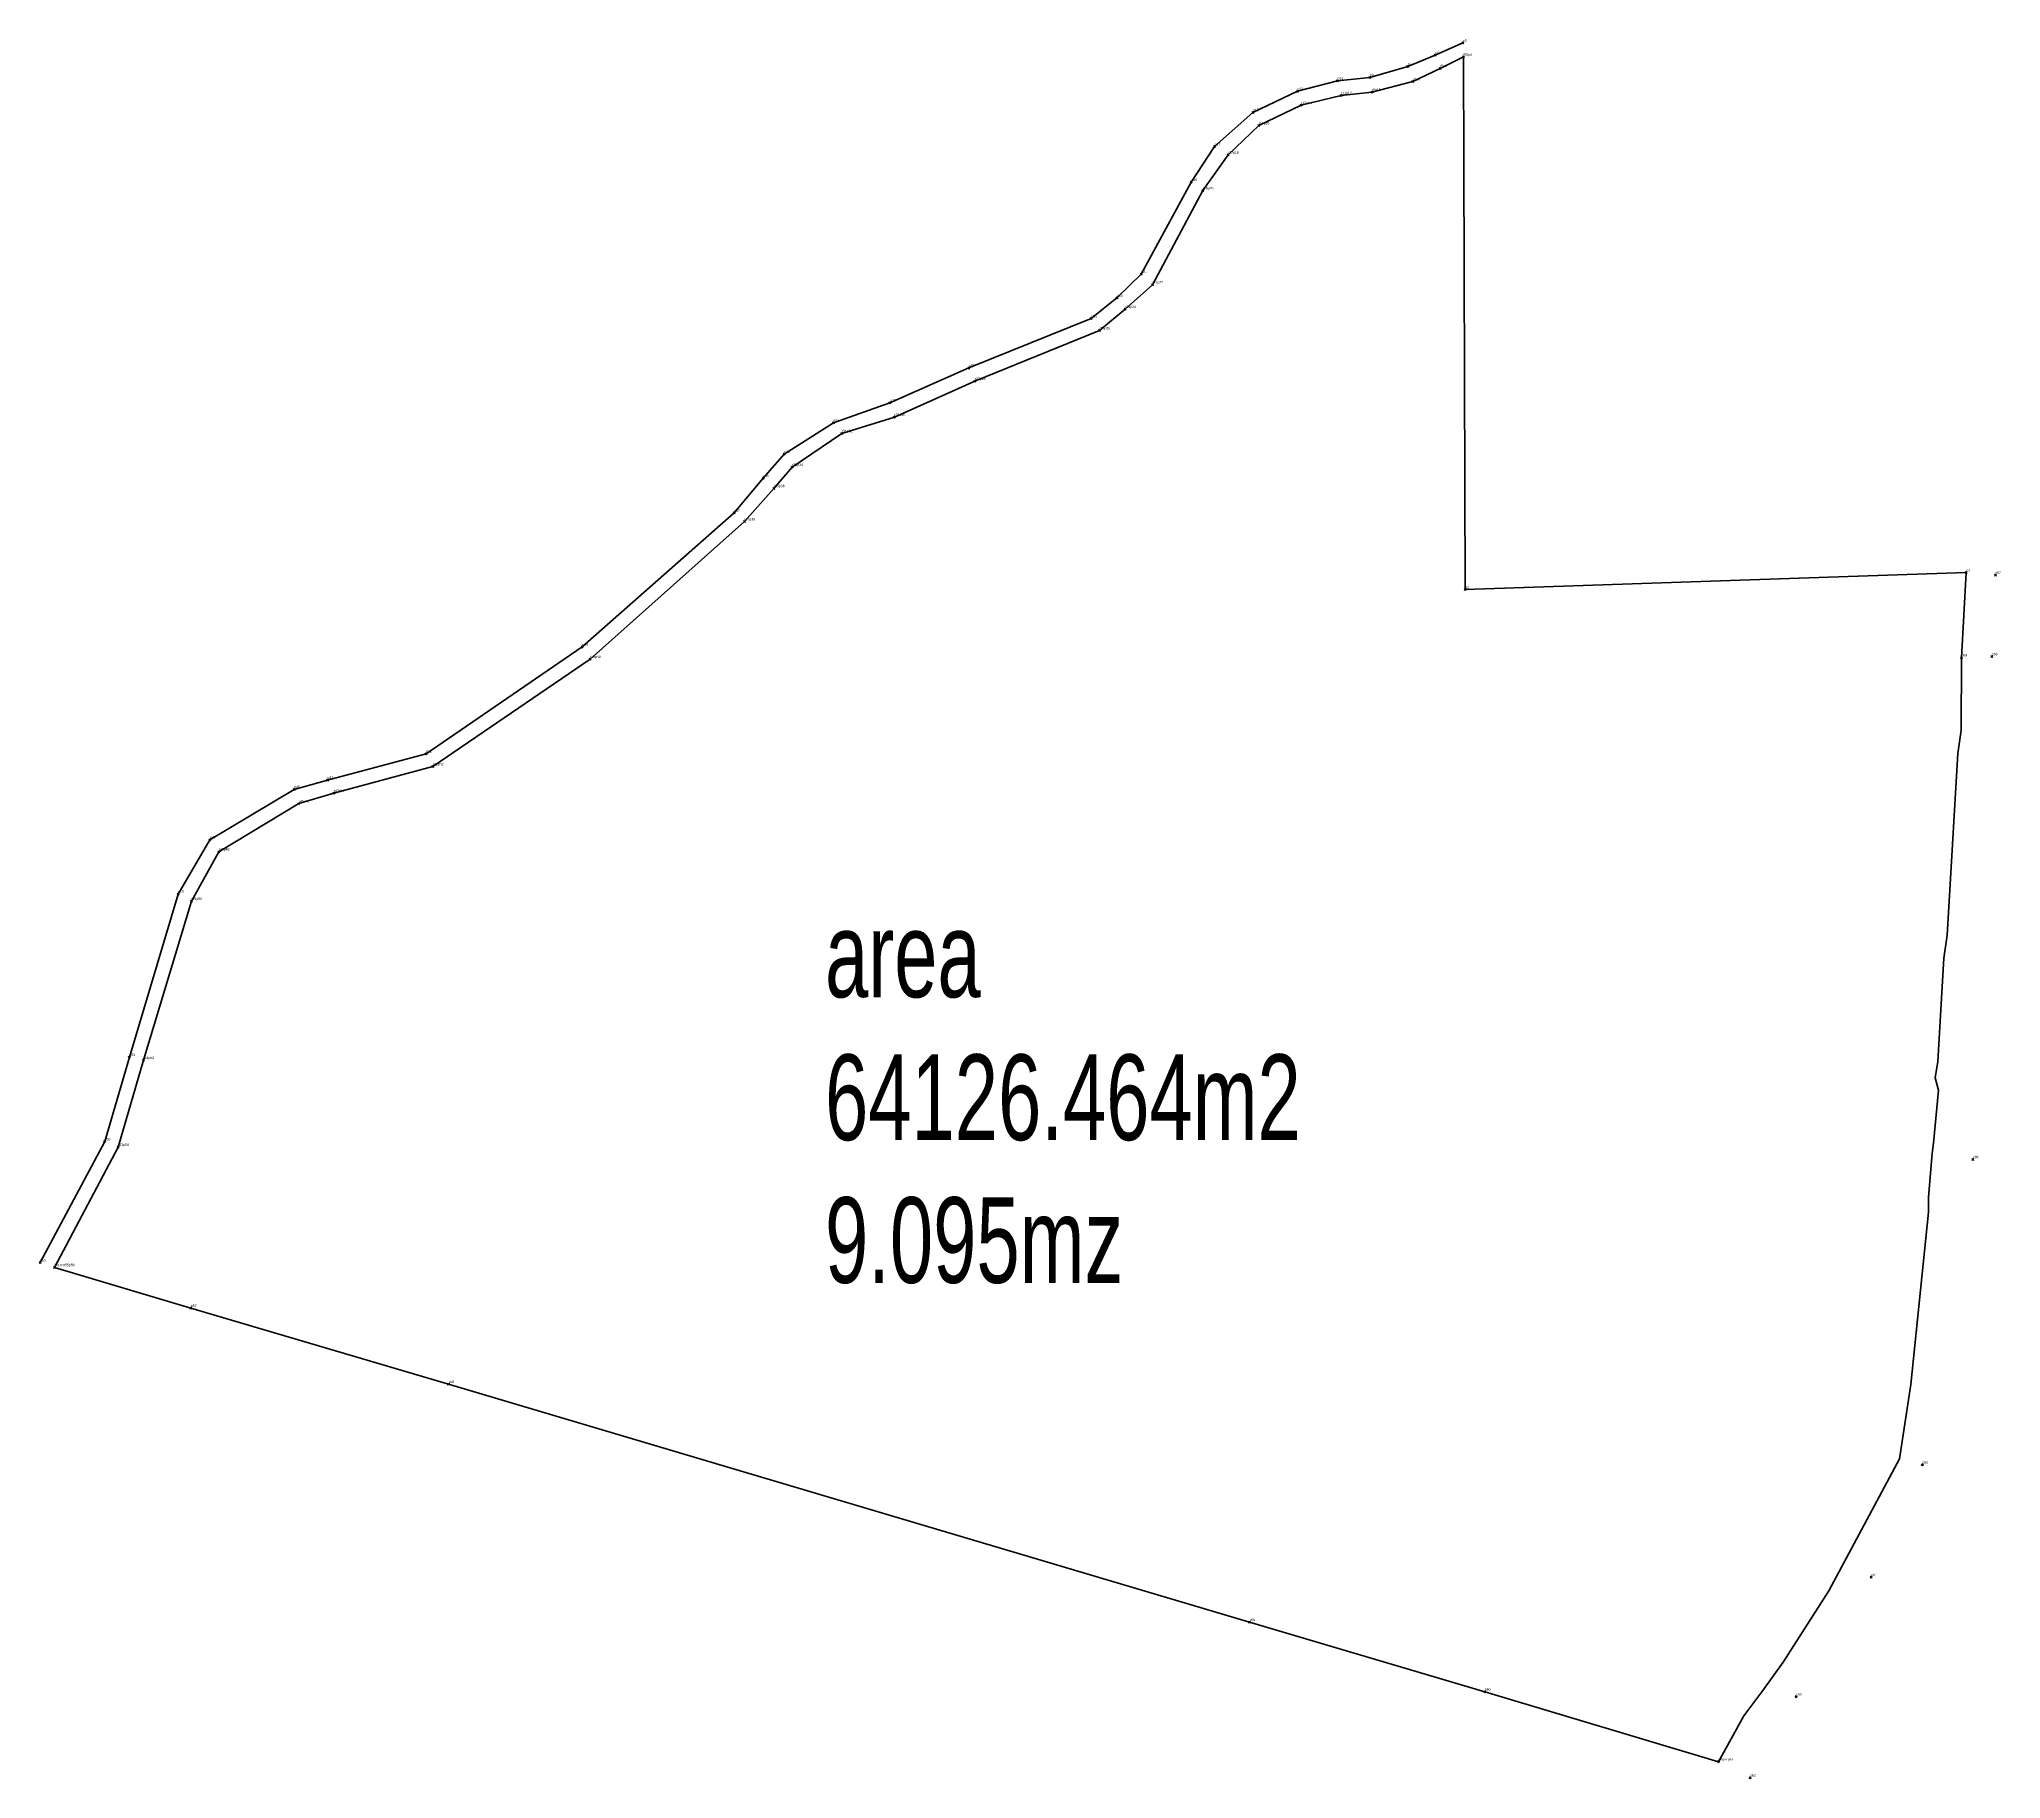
# Model space of a CAD drawing. Header units: millimetres. Extents: x 613315 to 613715, y 1315444 to 1315799.
import ezdxf

# ---------------------------------------------------------------- set-up
doc = ezdxf.new("R2010")
doc.units = ezdxf.units.MM
doc.header["$PDMODE"] = 3
doc.header["$PDSIZE"] = 0.2
doc.layers.get('0').update_dxf_attribs({"color": 1, "linetype": 'CONTINUOUS', "lineweight": 100})
doc.layers.add('Point', color=5, linetype='CONTINUOUS', lineweight=100)
doc.layers.add('Point_Name', color=1, linetype='CONTINUOUS', lineweight=100)
doc.styles.get("Standard").update_dxf_attribs({"font": 'arial.ttf', "width": 0.65})

msp = doc.modelspace()

# ---------------------------------------------------------------- linework, layer by layer
at = {"color": 4, "elevation": 74.11}
msp.add_lwpolyline([(613605.34, 1315798.27), (613599.69, 1315795.75), (613594.08, 1315793.45), (613586.33, 1315791.23), (613579.74, 1315790.54), (613571.56, 1315788.39), (613562.48, 1315784.08), (613554.65, 1315777.1), (613549.88, 1315769.85), (613539.64, 1315751.02), (613534.7, 1315746.19), (613529.43, 1315741.96), (613504.42, 1315731.88), (613488.32, 1315724.74), (613476.79, 1315720.66), (613466.7, 1315714.26), (613462.4, 1315709.34), (613456.49, 1315702.27), (613425.47, 1315674.89), (613393.56, 1315653.06), (613373.43, 1315647.71), (613366.63, 1315645.8), (613349.41, 1315635.5), (613342.91, 1315624.43), (613332.95, 1315591.12), (613327.91, 1315573.86), (613314.74, 1315549.16)], dxfattribs=at)
at = {"color": 3, "elevation": 73.54}
for points in [[(613605.49, 1315795.41), (613600.69, 1315793.07), (613595.11, 1315790.37), (613586.79, 1315788.22), (613580.47, 1315787.55), (613572.31, 1315785.54), (613563.65, 1315781.4), (613557.39, 1315775.4), (613552.22, 1315768.1), (613541.97, 1315748.89), (613536.38, 1315743.87), (613531.13, 1315739.51), (613505.66, 1315729.2), (613489.22, 1315721.84), (613478.48, 1315718.51), (613468.35, 1315711.63), (613464.63, 1315707.28), (613458.59, 1315700.51), (613427.1, 1315672.39), (613394.96, 1315650.46), (613374.72, 1315645.04), (613367.54, 1315642.89), (613351.22, 1315633.05), (613345.62, 1315622.97), (613335.87, 1315590.49), (613330.66, 1315572.73), (613317.67, 1315548.16), (613345.53, 1315539.84), (613398.17, 1315524.31), (613561.79, 1315475.68), (613609.83, 1315461.47), (613657.55, 1315447.2)], [(613708.15, 1315690.08), (613605.83, 1315686.63), (613605.49, 1315795.41)], [(613657.55, 1315447.2), (613662.75, 1315456.57), (613666.62, 1315461.72), (613670.75, 1315467.51), (613680.14, 1315482.1), (613694.54, 1315509.03), (613696.84, 1315524.23), (613700.46, 1315559.42), (613700.47, 1315562.5), (613701.23, 1315571.44), (613701.51, 1315573.57), (613702.53, 1315584.37), (613701.83, 1315586.88), (613702.39, 1315590.25), (613703.62, 1315611.34), (613704.29, 1315616), (613706.45, 1315653.15), (613707.17, 1315657.89), (613707.23, 1315672.7), (613708.15, 1315690.08), (613605.83, 1315686.63), (613605.83, 1315686.63)]]:
    msp.add_lwpolyline(points, dxfattribs=at)
at = {"layer": 'Point'}
for p in [(613605.34, 1315798.27, 74.11), (613599.69, 1315795.75, 74.98), (613605.49, 1315795.41, 74.84), (613579.74, 1315790.54, 74.66), (613586.33, 1315791.23, 74.92), (613594.08, 1315793.45, 75.38), (613595.11, 1315790.37, 75.22), (613600.69, 1315793.07, 75.46), (613571.56, 1315788.39, 74.22), (613580.47, 1315787.55, 75.08), (613586.79, 1315788.22, 75.31), (613562.48, 1315784.08, 74.91), (613572.31, 1315785.54, 75.48), (613563.65, 1315781.4, 74.63), (613554.65, 1315777.1, 75.12), (613557.39, 1315775.4, 74.42), (613549.88, 1315769.85, 74.79), (613552.22, 1315768.1, 74.64), (613539.64, 1315751.02, 74.59), (613534.7, 1315746.19, 74.55), (613541.97, 1315748.89, 74.45), (613536.38, 1315743.87, 74.51), (613529.43, 1315741.96, 75.02), (613531.13, 1315739.51, 74.59), (613504.42, 1315731.88, 74.88), (613505.66, 1315729.2, 75.08), (613488.32, 1315724.74, 74.1), (613476.79, 1315720.66, 73.52), (613478.48, 1315718.51, 73.96), (613489.22, 1315721.84, 75.33), (613466.7, 1315714.26, 73.61), (613468.35, 1315711.63, 74.77), (613462.4, 1315709.34, 74.41), (613464.63, 1315707.28, 74.8), (613456.49, 1315702.27, 74.36), (613458.59, 1315700.51, 75.25), (613708.15, 1315690.08, 73.54), (613605.83, 1315686.63, 73.4), (613714.14, 1315689.58, 72.75), (613425.47, 1315674.89, 75.16), (613427.1, 1315672.39, 75.71), (613707.23, 1315672.7, 73.05), (613713.43, 1315672.94, 72.82), (613393.56, 1315653.06, 76.2), (613394.96, 1315650.46, 75.56), (613373.43, 1315647.71, 75.37), (613366.63, 1315645.8, 75.19), (613367.54, 1315642.89, 75.52), (613374.72, 1315645.04, 75.82), (613349.41, 1315635.5, 74.93), (613351.22, 1315633.05, 75.61), (613342.91, 1315624.43, 75.57), (613345.62, 1315622.97, 76.05), (613332.95, 1315591.12, 76.43), (613335.87, 1315590.49, 76.91), (613327.91, 1315573.86, 76.5), (613330.66, 1315572.73, 76.44), (613709.55, 1315570.21, 73.25), (613314.74, 1315549.16, 75.78), (613317.67, 1315548.16, 77.02), (613345.53, 1315539.84, 76.09), (613398.17, 1315524.31, 75.36), (613699.21, 1315507.85, 73.87), (613688.73, 1315484.87, 73.8), (613561.79, 1315475.68, 74.64), (613609.83, 1315461.47, 74.69), (613673.45, 1315460.48, 73.95), (613657.55, 1315447.2, 74.32), (613664.03, 1315443.91, 74.01)]:
    msp.add_point(p, dxfattribs=at)

# ---------------------------------------------------------------- texts
at = {"color": 4, "insert": (613475.06, 1315620.84), "char_height": 17.5, "width": 124.7657, "attachment_point": 1}
msp.add_mtext('area   64126.464m2\\P9.095mz', dxfattribs=at)
at = {"layer": 'Point_Name'}
for s, p in [('p3', (613605.34, 1315798.52)), ('p5', (613599.69, 1315796)), ('R3p4', (613605.49, 1315795.66)), ('p11', (613579.74, 1315790.79)), ('p9', (613586.33, 1315791.48)), ('p7', (613594.08, 1315793.7)), ('r7p8', (613595.11, 1315790.62)), ('r5p6', (613600.69, 1315793.32)), ('p13', (613571.56, 1315788.64)), ('r11p12', (613580.47, 1315787.8)), ('r9p10', (613586.79, 1315788.47)), ('p15', (613562.48, 1315784.33)), ('r13p14', (613572.31, 1315785.79)), ('r15p16', (613563.65, 1315781.65)), ('p17', (613554.65, 1315777.35)), ('r17p18', (613557.39, 1315775.65)), ('p19', (613549.88, 1315770.1)), ('r19p20', (613552.22, 1315768.35)), ('p21', (613539.64, 1315751.27)), ('p23', (613534.7, 1315746.44)), ('r21p22', (613541.97, 1315749.14)), ('p25', (613529.43, 1315742.21)), ('r23p24', (613536.38, 1315744.12)), ('r25p26', (613531.13, 1315739.76)), ('p27', (613504.42, 1315732.13)), ('r27p28', (613505.66, 1315729.45)), ('p29', (613488.32, 1315724.99)), ('r29p30', (613489.22, 1315722.09)), ('p31', (613476.79, 1315720.91)), ('r31p32', (613478.48, 1315718.76)), ('p33', (613466.7, 1315714.51)), ('r33p34', (613468.35, 1315711.88)), ('p35', (613462.4, 1315709.59)), ('r35p36', (613464.63, 1315707.53)), ('p37', (613456.49, 1315702.52)), ('r37p38', (613458.59, 1315700.76)), ('p1', (613708.15, 1315690.33)), ('c67', (613714.14, 1315689.83)), ('p2', (613605.83, 1315686.88)), ('p39', (613425.47, 1315675.14)), ('r39p40', (613427.1, 1315672.64)), ('p69', (613707.23, 1315672.95)), ('c68', (613713.43, 1315673.19)), ('p41', (613393.56, 1315653.31)), ('r41p42', (613394.96, 1315650.71)), ('p45', (613366.63, 1315646.05)), ('p43', (613373.43, 1315647.96)), ('r45p46', (613367.54, 1315643.14)), ('r43p44', (613374.72, 1315645.29)), ('p47', (613349.41, 1315635.75)), ('r47p48', (613351.22, 1315633.3)), ('p49', (613342.91, 1315624.68)), ('r49p50', (613345.62, 1315623.22)), ('p51', (613332.95, 1315591.37)), ('r51p52', (613335.87, 1315590.74)), ('p53', (613327.91, 1315574.11)), ('r53p54', (613330.66, 1315572.98)), ('c66', (613709.55, 1315570.46)), ('p55', (613314.74, 1315549.41)), ('mojonr55p56', (613317.67, 1315548.41)), ('p57', (613345.53, 1315540.09)), ('p58', (613398.17, 1315524.56)), ('c65', (613699.21, 1315508.1)), ('c64', (613688.73, 1315485.12)), ('p59', (613561.79, 1315475.93)), ('p60', (613609.83, 1315461.72)), ('c63', (613673.45, 1315460.73)), ('mojonp61', (613657.55, 1315447.45)), ('c62', (613664.03, 1315444.16))]:
    msp.add_text(s, height=0.5, dxfattribs=at).set_placement(p)

doc.saveas('drawing.dxf')
